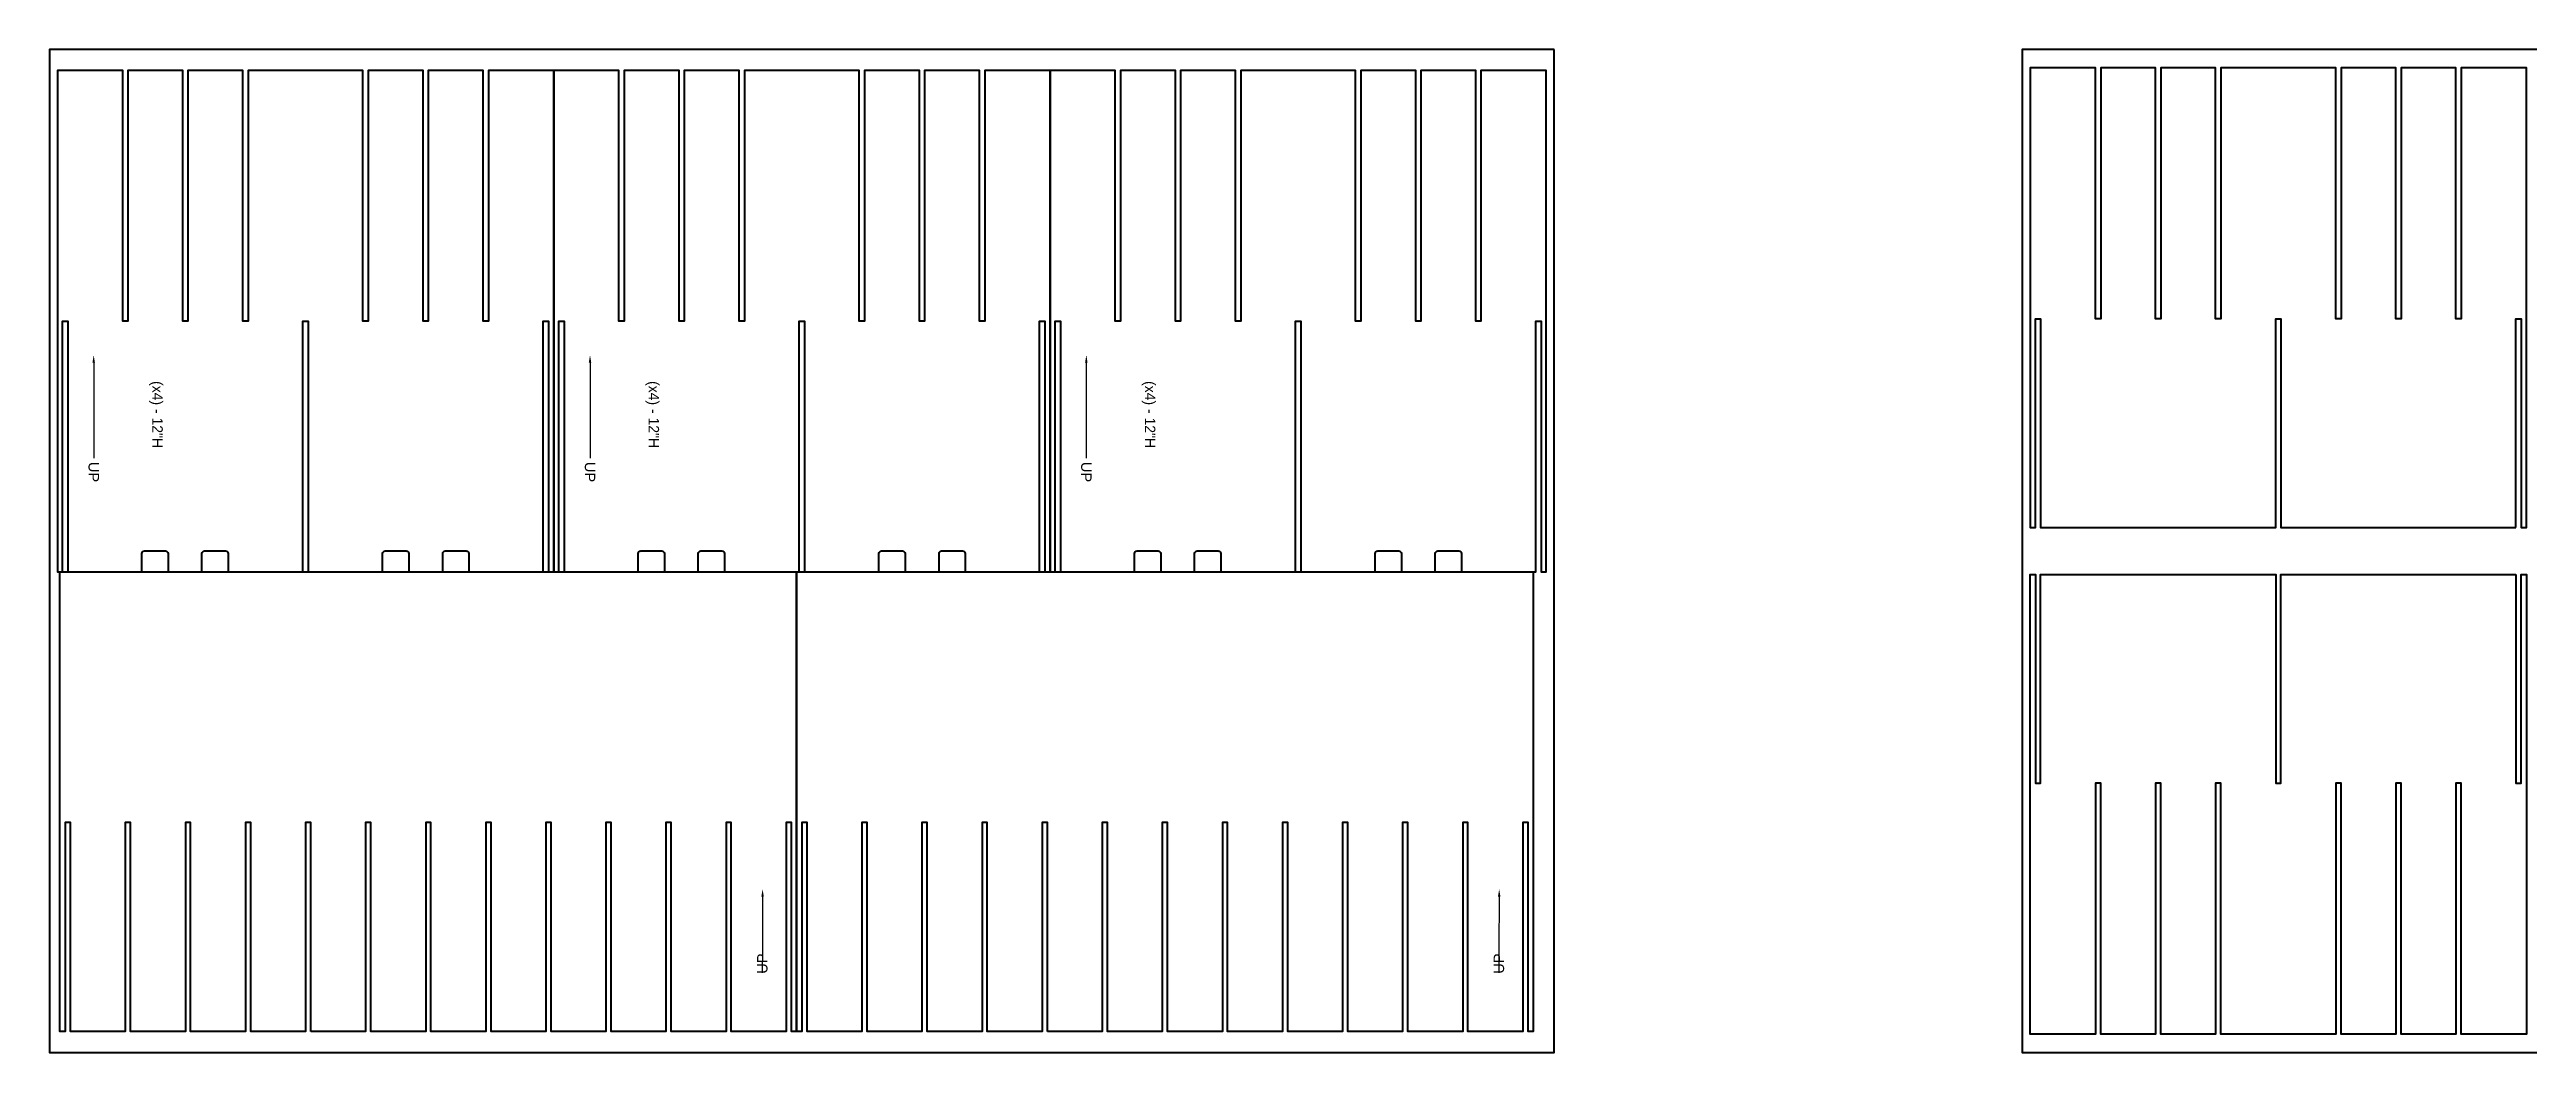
# Model space of a CAD drawing. Header units: millimetres. Extents: x -4815 to 20749, y -4662 to 5111.
# Drawn here: x 3363.2 to 3422.4, y 687.6 to 711.6 of the extents above; entities that cross this region are included whole.
import ezdxf
from ezdxf import colors
from ezdxf.entities.mleader import LeaderData, LeaderLine
from ezdxf.math import Vec2, Vec3

# ---------------------------------------------------------------- set-up
doc = ezdxf.new("R2010")
doc.units = ezdxf.units.MM
doc.header["$LTSCALE"] = 10
doc.header["$MEASUREMENT"] = 0
doc.layers.add('A-ANNO-LEGN', color=4, linetype='Continuous')
doc.layers.add('A-TTBL-___3', color=3, linetype='Continuous')

msp = doc.modelspace()

# ---------------------------------------------------------------- texts
at = {"layer": 'Defpoints', "lineweight": 40, "transparency": 33554687, "char_height": 0.25, "attachment_point": 1, "rotation": 270}
for insert in [(3365.867, 703.625), (3377.742, 703.625), (3389.617, 703.625)]:
    msp.add_mtext_dynamic_manual_height_columns('(x4) - 12"H', width=3.6283, gutter_width=1.25, heights=[0], dxfattribs=dict(at, insert=insert))

# ---------------------------------------------------------------- linework, layer by layer
at = {"layer": 'A-TTBL-___3', "lineweight": 40, "transparency": 33554687}
for points in [[(3368.741, 699.058), (3369.221, 699.058), (3369.221, 705.058), (3369.346, 705.058), (3369.346, 699.058), (3371.127, 699.058), (3371.127, 699.495, -0.414214), (3371.19, 699.558), (3371.691, 699.558, -0.414214), (3371.753, 699.495), (3371.753, 699.058), (3372.565, 699.058), (3372.565, 699.495, -0.414214), (3372.627, 699.558), (3373.128, 699.558, -0.414214), (3373.191, 699.495), (3373.191, 699.058), (3374.971, 699.058), (3374.971, 705.058), (3375.096, 705.058), (3375.096, 699.058), (3375.221, 699.058), (3375.221, 711.058), (3373.658, 711.058), (3373.658, 705.058), (3373.533, 705.058), (3373.533, 711.058), (3372.221, 711.058), (3372.221, 705.058), (3372.096, 705.058), (3372.096, 711.058), (3370.783, 711.058), (3370.783, 705.058), (3370.658, 705.058), (3370.658, 711.058), (3367.908, 711.058), (3367.908, 705.058), (3367.783, 705.058), (3367.783, 711.058), (3366.471, 711.058), (3366.471, 705.058), (3366.346, 705.058), (3366.346, 711.058), (3365.033, 711.058), (3365.033, 705.058), (3364.908, 705.058), (3364.908, 711.058), (3363.346, 711.058), (3363.346, 699.058), (3363.471, 699.058), (3363.471, 705.058), (3363.596, 705.058), (3363.596, 699.058), (3365.368, 699.058), (3365.368, 699.495, -0.414214), (3365.431, 699.558), (3365.932, 699.558, -0.414214), (3365.995, 699.495), (3365.995, 699.058), (3366.806, 699.058), (3366.806, 699.495, -0.414214), (3366.868, 699.558), (3367.37, 699.558, -0.414214), (3367.432, 699.495), (3367.432, 699.058), (3369.221, 699.058)], [(3380.616, 699.058), (3381.096, 699.058), (3381.096, 705.058), (3381.221, 705.058), (3381.221, 699.058), (3383.002, 699.058), (3383.002, 699.495, -0.414214), (3383.065, 699.558), (3383.566, 699.558, -0.414214), (3383.628, 699.495), (3383.628, 699.058), (3384.44, 699.058), (3384.44, 699.495, -0.414214), (3384.502, 699.558), (3385.003, 699.558, -0.414214), (3385.066, 699.495), (3385.066, 699.058), (3386.846, 699.058), (3386.846, 705.058), (3386.971, 705.058), (3386.971, 699.058), (3387.096, 699.058), (3387.096, 711.058), (3385.533, 711.058), (3385.533, 705.058), (3385.408, 705.058), (3385.408, 711.058), (3384.096, 711.058), (3384.096, 705.058), (3383.971, 705.058), (3383.971, 711.058), (3382.658, 711.058), (3382.658, 705.058), (3382.533, 705.058), (3382.533, 711.058), (3379.783, 711.058), (3379.783, 705.058), (3379.658, 705.058), (3379.658, 711.058), (3378.346, 711.058), (3378.346, 705.058), (3378.221, 705.058), (3378.221, 711.058), (3376.908, 711.058), (3376.908, 705.058), (3376.783, 705.058), (3376.783, 711.058), (3375.221, 711.058), (3375.221, 699.058), (3375.346, 699.058), (3375.346, 705.058), (3375.471, 705.058), (3375.471, 699.058), (3377.243, 699.058), (3377.243, 699.495, -0.414214), (3377.306, 699.558), (3377.807, 699.558, -0.414214), (3377.87, 699.495), (3377.87, 699.058), (3378.681, 699.058), (3378.681, 699.495, -0.414214), (3378.743, 699.558), (3379.245, 699.558, -0.414214), (3379.307, 699.495), (3379.307, 699.058), (3381.096, 699.058)], [(3392.491, 699.058), (3392.971, 699.058), (3392.971, 705.058), (3393.096, 705.058), (3393.096, 699.058), (3394.877, 699.058), (3394.877, 699.495, -0.414214), (3394.94, 699.558), (3395.441, 699.558, -0.414214), (3395.503, 699.495), (3395.503, 699.058), (3396.315, 699.058), (3396.315, 699.495, -0.414214), (3396.377, 699.558), (3396.878, 699.558, -0.414214), (3396.941, 699.495), (3396.941, 699.058), (3398.721, 699.058), (3398.721, 705.058), (3398.846, 705.058), (3398.846, 699.058), (3398.971, 699.058), (3398.971, 711.058), (3397.408, 711.058), (3397.408, 705.058), (3397.283, 705.058), (3397.283, 711.058), (3395.971, 711.058), (3395.971, 705.058), (3395.846, 705.058), (3395.846, 711.058), (3394.533, 711.058), (3394.533, 705.058), (3394.408, 705.058), (3394.408, 711.058), (3391.658, 711.058), (3391.658, 705.058), (3391.533, 705.058), (3391.533, 711.058), (3390.221, 711.058), (3390.221, 705.058), (3390.096, 705.058), (3390.096, 711.058), (3388.783, 711.058), (3388.783, 705.058), (3388.658, 705.058), (3388.658, 711.058), (3387.096, 711.058), (3387.096, 699.058), (3387.221, 699.058), (3387.221, 705.058), (3387.346, 705.058), (3387.346, 699.058), (3389.118, 699.058), (3389.118, 699.495, -0.414214), (3389.181, 699.558), (3389.682, 699.558, -0.414214), (3389.745, 699.495), (3389.745, 699.058), (3390.556, 699.058), (3390.556, 699.495, -0.414214), (3390.618, 699.558), (3391.12, 699.558, -0.414214), (3391.182, 699.495), (3391.182, 699.058), (3392.971, 699.058)]]:
    msp.add_lwpolyline(points, format="xyb", dxfattribs=at)
for points in [[(3422.172, 700.117), (3422.172, 705.117), (3422.297, 705.117), (3422.297, 700.117), (3422.422, 700.117), (3422.422, 711.117), (3420.86, 711.117), (3420.86, 705.117), (3420.735, 705.117), (3420.735, 711.117), (3419.422, 711.117), (3419.422, 705.117), (3419.297, 705.117), (3419.297, 711.117), (3417.985, 711.117), (3417.985, 705.117), (3417.86, 705.117), (3417.86, 711.117), (3415.11, 711.117), (3415.11, 705.117), (3414.985, 705.117), (3414.985, 711.117), (3413.672, 711.117), (3413.672, 705.117), (3413.547, 705.117), (3413.547, 711.117), (3412.235, 711.117), (3412.235, 705.117), (3412.11, 705.117), (3412.11, 711.117), (3410.547, 711.117), (3410.547, 700.117), (3410.672, 700.117), (3410.672, 705.117), (3410.797, 705.117), (3410.797, 700.117), (3416.422, 700.117), (3416.422, 705.117), (3416.547, 705.117), (3416.547, 700.117)], [(3369.408, 688.058), (3369.408, 693.058), (3369.283, 693.058), (3369.283, 688.058), (3367.971, 688.058), (3367.971, 693.058), (3367.846, 693.058), (3367.846, 688.058), (3366.533, 688.058), (3366.533, 693.058), (3366.408, 693.058), (3366.408, 688.058), (3365.096, 688.058), (3365.096, 693.058), (3364.971, 693.058), (3364.971, 688.058), (3363.658, 688.058), (3363.658, 693.058), (3363.533, 693.058), (3363.533, 688.058), (3363.408, 688.058), (3363.408, 699.058), (3381.033, 699.058), (3381.033, 688.058), (3380.908, 688.058), (3380.908, 693.058), (3380.783, 693.058), (3380.783, 688.058), (3379.471, 688.058), (3379.471, 693.058), (3379.346, 693.058), (3379.346, 688.058), (3378.033, 688.058), (3378.033, 693.058), (3377.908, 693.058), (3377.908, 688.058), (3376.596, 688.058), (3376.596, 693.058), (3376.471, 693.058), (3376.471, 688.058), (3375.158, 688.058), (3375.158, 693.058), (3375.033, 693.058), (3375.033, 688.058), (3373.721, 688.058), (3373.721, 693.058), (3373.596, 693.058), (3373.596, 688.058), (3372.283, 688.058), (3372.283, 693.058), (3372.158, 693.058), (3372.158, 688.058), (3370.846, 688.058), (3370.846, 693.058), (3370.721, 693.058), (3370.721, 688.058)], [(3387.033, 688.058), (3387.033, 693.058), (3386.908, 693.058), (3386.908, 688.058), (3385.596, 688.058), (3385.596, 693.058), (3385.471, 693.058), (3385.471, 688.058), (3384.158, 688.058), (3384.158, 693.058), (3384.033, 693.058), (3384.033, 688.058), (3382.721, 688.058), (3382.721, 693.058), (3382.596, 693.058), (3382.596, 688.058), (3381.283, 688.058), (3381.283, 693.058), (3381.158, 693.058), (3381.158, 688.058), (3381.033, 688.058), (3381.033, 699.058), (3398.658, 699.058), (3398.658, 688.058), (3398.533, 688.058), (3398.533, 693.058), (3398.408, 693.058), (3398.408, 688.058), (3397.096, 688.058), (3397.096, 693.058), (3396.971, 693.058), (3396.971, 688.058), (3395.658, 688.058), (3395.658, 693.058), (3395.533, 693.058), (3395.533, 688.058), (3394.221, 688.058), (3394.221, 693.058), (3394.096, 693.058), (3394.096, 688.058), (3392.783, 688.058), (3392.783, 693.058), (3392.658, 693.058), (3392.658, 688.058), (3391.346, 688.058), (3391.346, 693.058), (3391.221, 693.058), (3391.221, 688.058), (3389.908, 688.058), (3389.908, 693.058), (3389.783, 693.058), (3389.783, 688.058), (3388.471, 688.058), (3388.471, 693.058), (3388.346, 693.058), (3388.346, 688.058)], [(3422.172, 698.999), (3422.172, 693.999), (3422.297, 693.999), (3422.297, 698.999), (3422.422, 698.999), (3422.422, 687.999), (3420.86, 687.999), (3420.86, 693.999), (3420.735, 693.999), (3420.735, 687.999), (3419.422, 687.999), (3419.422, 693.999), (3419.297, 693.999), (3419.297, 687.999), (3417.985, 687.999), (3417.985, 693.999), (3417.86, 693.999), (3417.86, 687.999), (3415.11, 687.999), (3415.11, 693.999), (3414.985, 693.999), (3414.985, 687.999), (3413.672, 687.999), (3413.672, 693.999), (3413.547, 693.999), (3413.547, 687.999), (3412.235, 687.999), (3412.235, 693.999), (3412.11, 693.999), (3412.11, 687.999), (3410.547, 687.999), (3410.547, 698.999), (3410.672, 698.999), (3410.672, 693.999), (3410.797, 693.999), (3410.797, 698.999), (3416.422, 698.999), (3416.422, 693.999), (3416.547, 693.999), (3416.547, 698.999)]]:
    msp.add_lwpolyline(points, close=True, dxfattribs=at)
at = {"layer": 'Defpoints', "lineweight": 40, "transparency": 33554687}
for points in [[(3399.158, 711.558), (3363.158, 711.558), (3363.158, 687.558), (3399.158, 687.558)], [(3446.36, 711.558), (3410.36, 711.558), (3410.36, 687.558), (3446.36, 687.558)]]:
    msp.add_lwpolyline(points, close=True, dxfattribs=at)

msp.set_redraw_order([(e.dxf.handle, doc.entitydb.next_handle()) for e in msp.query("TEXT MTEXT ATTDEF DIMENSION ARC_DIMENSION")])  # texts and dimensions are drawn at this point

# ---------------------------------------------------------------- leaders
at = {"layer": 'A-ANNO-LEGN', "lineweight": 40, "transparency": 33554687}
ml = msp.add_multileader_mtext('Standard', dxfattribs=at)
ml.set_content('{\\fArial|b0|i0|c0|p0;UP}', color=256)
ml.set_leader_properties()
ml.build(insert=Vec2(0, 0))
ml.multileader.update_dxf_attribs({"text_right_attachment_type": 6, "dogleg_length": 0.36, "arrow_head_size": 0.18})
ctx = ml.context
ctx.base_point, ctx.char_height, ctx.arrow_head_size, ctx.landing_gap_size, ctx.plane_origin, ctx.plane_x_axis, ctx.plane_y_axis = Vec3(3364.215, 701.78), 0.25, 0.18, 0.09, Vec3(3364.215, 704.246), Vec3(0, -1), Vec3(1, 0)
ctx.right_attachment = 6
notes = []
notes.append((ctx, [(0, (1, 1, 0), (3364.215, 702.14), (0, -1), 0.36, [(0, [(3364.215, 704.246)], 0, [])])]))
ctx.mtext.insert, ctx.mtext.text_direction, ctx.mtext.rotation, ctx.mtext.width, ctx.mtext.flow_direction = Vec3(3364.341, 701.69), Vec3(0, -1), 4.712389, 0.84946, 5
ml = msp.add_multileader_mtext('Standard', dxfattribs=at)
ml.set_content('{\\fArial|b0|i0|c0|p0;UP}', color=256)
ml.set_leader_properties()
ml.build(insert=Vec2(0, 0))
ml.multileader.update_dxf_attribs({"text_right_attachment_type": 6, "dogleg_length": 0.36, "arrow_head_size": 0.18})
ctx = ml.context
ctx.base_point, ctx.char_height, ctx.arrow_head_size, ctx.landing_gap_size, ctx.plane_origin, ctx.plane_x_axis, ctx.plane_y_axis = Vec3(3376.09, 701.78), 0.25, 0.18, 0.09, Vec3(3376.09, 704.246), Vec3(0, -1), Vec3(1, 0)
ctx.right_attachment = 6
notes.append((ctx, [(0, (1, 1, 0), (3376.09, 702.14), (0, -1), 0.36, [(0, [(3376.09, 704.246)], 0, [])])]))
ctx.mtext.insert, ctx.mtext.text_direction, ctx.mtext.rotation, ctx.mtext.width, ctx.mtext.flow_direction = Vec3(3376.216, 701.69), Vec3(0, -1), 4.712389, 0.84946, 5
ml = msp.add_multileader_mtext('Standard', dxfattribs=at)
ml.set_content('{\\fArial|b0|i0|c0|p0;UP}', color=256)
ml.set_leader_properties()
ml.build(insert=Vec2(0, 0))
ml.multileader.update_dxf_attribs({"text_right_attachment_type": 6, "dogleg_length": 0.36, "arrow_head_size": 0.18})
ctx = ml.context
ctx.base_point, ctx.char_height, ctx.arrow_head_size, ctx.landing_gap_size, ctx.plane_origin, ctx.plane_x_axis, ctx.plane_y_axis = Vec3(3387.965, 701.78), 0.25, 0.18, 0.09, Vec3(3387.965, 704.246), Vec3(0, -1), Vec3(1, 0)
ctx.right_attachment = 6
notes.append((ctx, [(0, (1, 1, 0), (3387.965, 702.14), (0, -1), 0.36, [(0, [(3387.965, 704.246)], 0, [])])]))
ctx.mtext.insert, ctx.mtext.text_direction, ctx.mtext.rotation, ctx.mtext.width, ctx.mtext.flow_direction = Vec3(3388.091, 701.69), Vec3(0, -1), 4.712389, 0.84946, 5
ml = msp.add_multileader_mtext('Standard', dxfattribs=at)
ml.set_content('{\\fArial|b0|i0|c0|p0;UP}', color=256)
ml.set_leader_properties()
ml.build(insert=Vec2(0, 0))
ml.multileader.update_dxf_attribs({"has_dogleg": 0, "text_right_attachment_type": 6, "dogleg_length": 0.36, "arrow_head_size": 0.18})
ctx = ml.context
ctx.base_point, ctx.char_height, ctx.arrow_head_size, ctx.landing_gap_size, ctx.plane_origin, ctx.plane_x_axis, ctx.plane_y_axis = Vec3(3380.214, 690.017), 0.25, 0.18, 0.09, Vec3(3380.228, 693.711), Vec3(-0.003833, -0.999993), Vec3(0.999993, -0.003833)
ctx.right_attachment, ctx.text_align_type = 6, 2
notes.append((ctx, [(0, (1, 1, 0), (3380.215, 690.377), (-0.003833, -0.999993), 0.36, [(0, [(3380.219, 691.467)], 0, [])])]))
ctx.mtext.insert, ctx.mtext.text_direction, ctx.mtext.rotation, ctx.mtext.alignment, ctx.mtext.flow_direction = Vec3(3380.087, 689.927), Vec3(0.003833, 0.999993), 1.566963, 3, 5
ml = msp.add_multileader_mtext('Standard', dxfattribs=at)
ml.set_content('{\\fArial|b0|i0|c0|p0;UP}', color=256)
ml.set_leader_properties()
ml.build(insert=Vec2(0, 0))
ml.multileader.update_dxf_attribs({"has_dogleg": 0, "text_right_attachment_type": 6, "dogleg_length": 0.36, "arrow_head_size": 0.18})
ctx = ml.context
ctx.base_point, ctx.char_height, ctx.arrow_head_size, ctx.landing_gap_size, ctx.plane_origin, ctx.plane_x_axis, ctx.plane_y_axis = Vec3(3397.839, 690.017), 0.25, 0.18, 0.09, Vec3(3397.853, 693.711), Vec3(-0.003833, -0.999993), Vec3(0.999993, -0.003833)
ctx.right_attachment, ctx.text_align_type = 6, 2
notes.append((ctx, [(0, (1, 1, 0), (3397.84, 690.377), (-0.003833, -0.999993), 0.36, [(0, [(3397.844, 691.467)], 0, [])])]))
ctx.mtext.insert, ctx.mtext.text_direction, ctx.mtext.rotation, ctx.mtext.alignment, ctx.mtext.flow_direction = Vec3(3397.712, 689.927), Vec3(0.003833, 0.999993), 1.566963, 3, 5
for ctx, leaders in notes:
    for number, flags, end, landing, length, lines in leaders:
        leader = LeaderData()
        leader.index, (leader.has_last_leader_line, leader.has_dogleg_vector, leader.attachment_direction) = number, flags
        leader.last_leader_point, leader.dogleg_vector, leader.dogleg_length = Vec3(end), Vec3(landing), length
        for number, points, colour, breaks in lines:
            line = LeaderLine()
            line.index, line.vertices, line.color, line.breaks = number, Vec3.list(points), colors.encode_raw_color(colour), breaks
            leader.lines.append(line)
        ctx.leaders.append(leader)

doc.saveas('drawing.dxf')
